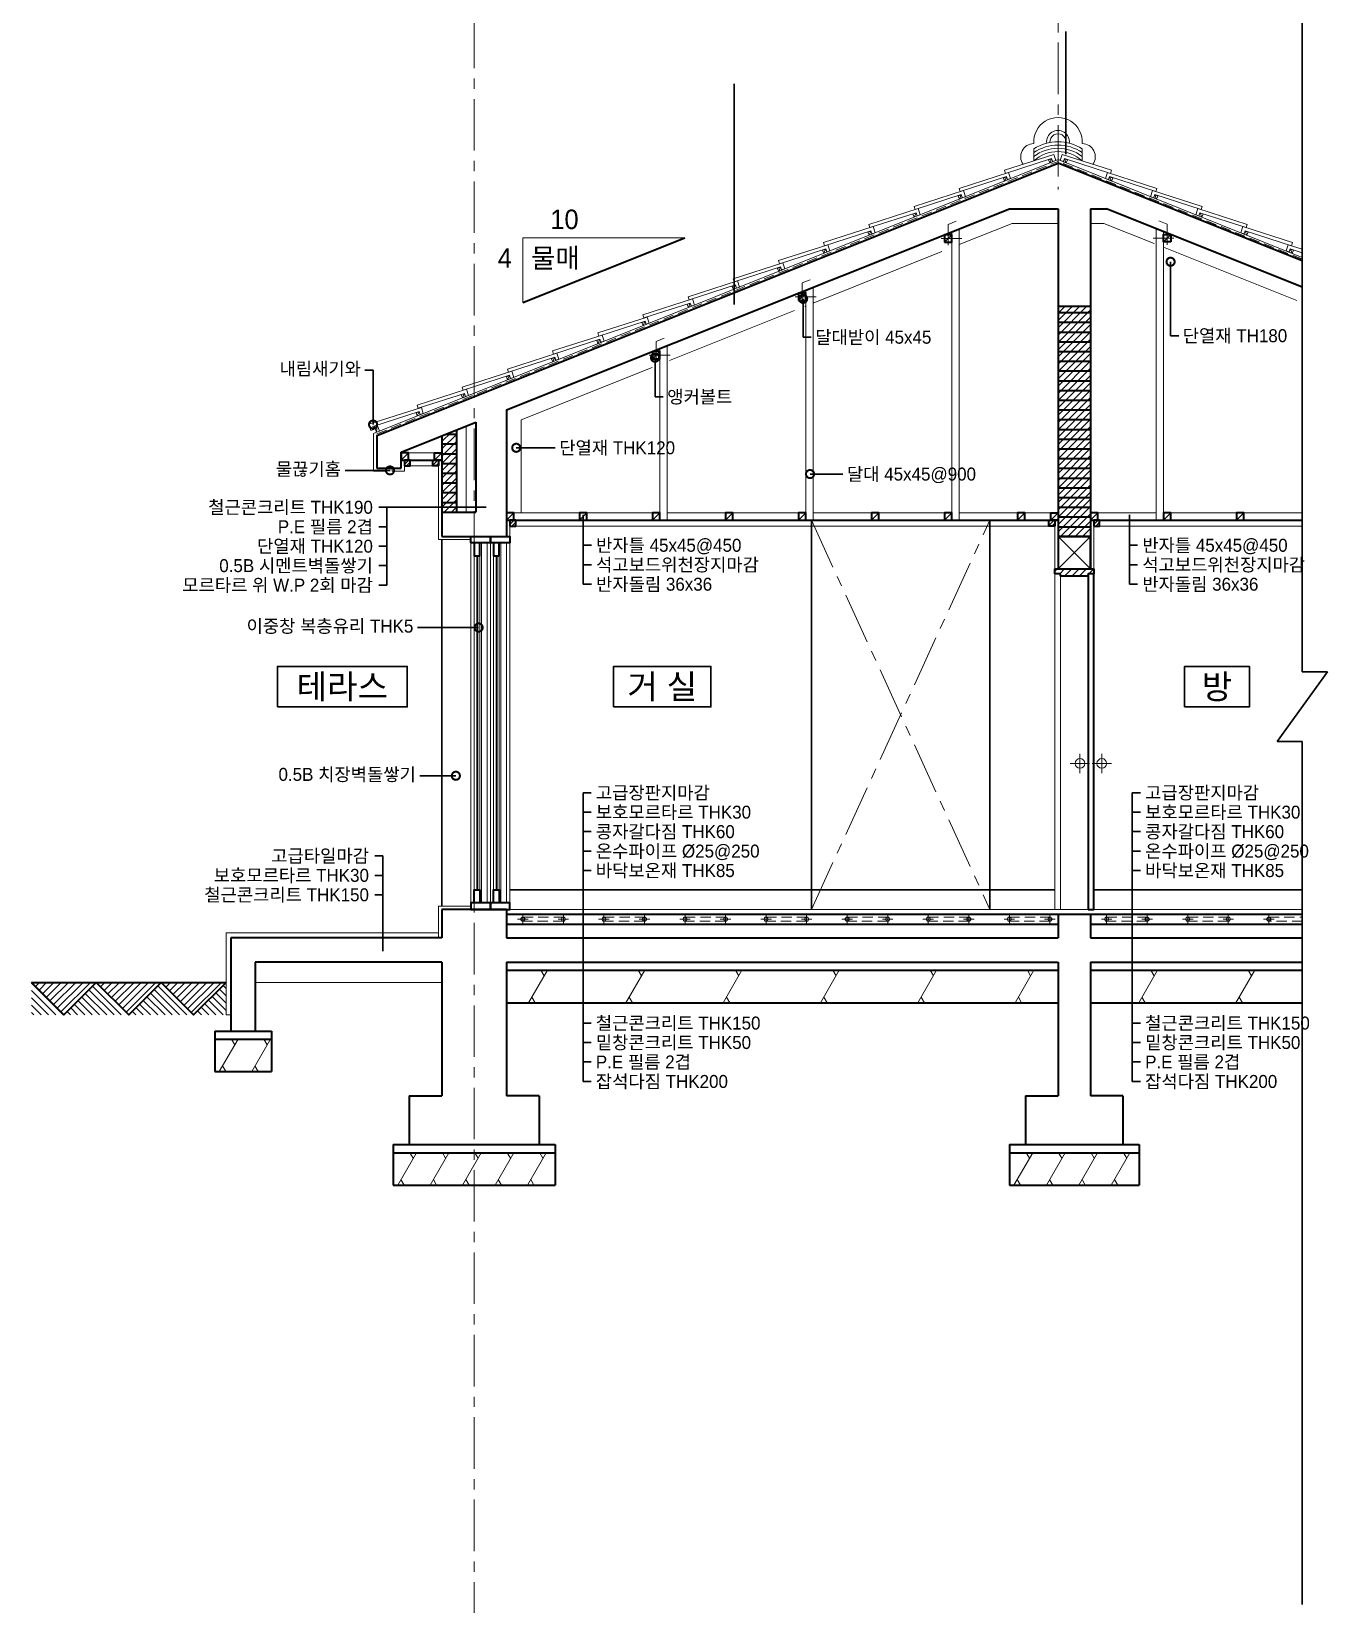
# Model space of a CAD drawing. Header units: millimetres. Extents: x -26940 to 54523, y 0 to 50405.
# Drawn here: x 10732 to 18724, y 21179 to 30878 of the extents above; entities that cross this region are included whole.
import ezdxf
from ezdxf.enums import TextEntityAlignment as Align

# ---------------------------------------------------------------- set-up
doc = ezdxf.new("R2010")
doc.units = ezdxf.units.MM
doc.header["$LTSCALE"] = 10
doc.linetypes.add('CENTER', pattern=[50.8, 31.75, -6.35, 6.35, -6.35])
doc.linetypes.add('HIDDEN', pattern=[9.525, 6.35, -3.175])
doc.layers.get('0').update_dxf_attribs({"lineweight": 30})
for name, color, linetype, lineweight in [('단면선', 2, 'Continuous', 40), ('단열재', 6, 'BATTING', 9), ('마감선', 3, 'Continuous', 20), ('문자', 7, 'Continuous', 30), ('숨은선', 6, 'HIDDEN', 9), ('입면선', 4, 'Continuous', 30), ('중심선', 1, 'CENTER', 20), ('해칭선', 6, 'Continuous', 9)]:
    doc.layers.add(name, color=color, linetype=linetype, lineweight=lineweight)
doc.styles.add('KO', font='')
doc.styles.get('KO').set_extended_font_data('Gulim')
doc.linetypes.add('BATTING', pattern='A,0.00254,-2.54,[134,ltypeshp.shx,S=2.54,R=0,X=-2.54,Y=0],-5.08,[134,ltypeshp.shx,S=2.54,R=180,X=2.54,Y=0],-2.54', length=10.16254)
doc.dimstyles.new('40$7', dxfattribs={"dimscale": 40, "dimtxt": 2, "dimasz": 2.5, "dimexe": 1.25, "dimexo": 0.625, "dimtad": 1, "dimlunit": 6, "dimtxsty": 'KO', "dimblk": 'DOTSMALL', "dimcen": 2.5, "dimclrd": 7, "dimclre": 7, "dimclrt": 7, "dimadec": 0, "dimazin": 0, "dimtfac": 1, "dimtmove": 0, "dimatfit": 3, "dimldrblk": 'DOTSMALL', "dimfxl": 1, "dimlwd": 30, "dimlwe": 30, "dimarcsym": 0})

msp = doc.modelspace()

# ---------------------------------------------------------------- texts
at = {"layer": '문자', "style": 'KO'}
for s, height, p in [('10', 120, (14018.614, 29719.654)), ('4', 120, (13650.894, 29481.377)), ('물매', 120, (13962.732, 29481.377)), ('테라스', 150, (12649.07, 26838.404)), ('거 실', 150, (14621.436, 26838.404)), ('방', 150, (18042.616, 26838.404))]:
    msp.add_text(s, height=height, dxfattribs=at).set_placement(p, align=Align.MIDDLE_CENTER)
for s, p in [('철근콘크리트 THK190', (12837.294, 27944.294)), ('P.E 필름 2겹', (12837.294, 27824.294)), ('단열재 THK120', (12837.294, 27704.294)), ('0.5B 시멘트벽돌쌓기', (12837.294, 27584.294)), ('모르타르 위 W.P 2회 마감', (12837.294, 27464.294)), (' 고급타일마감', (12813.19, 25794.751)), ('보호모르타르 THK30', (12813.19, 25674.751)), (' 철근콘크리트 THK150', (12813.19, 25554.751))]:
    msp.add_text(s, height=80, dxfattribs=at).set_placement(p, align=Align.MIDDLE_RIGHT)
for s, p in [(' 반자틀 45x45@450', (14184.539, 27709.93)), (' 반자틀 45x45@450', (17552.846, 27709.93)), (' 석고보드위천장지마감', (14184.539, 27589.93)), (' 석고보드위천장지마감', (17552.846, 27589.93)), (' 반자돌림 36x36', (14184.539, 27469.93)), (' 반자돌림 36x36', (17552.846, 27469.93)), (' 고급장판지마감', (14183.103, 26184.257)), (' 고급장판지마감', (17570.36, 26184.257)), (' 보호모르타르 THK30', (14183.103, 26064.257)), (' 보호모르타르 THK30', (17570.36, 26064.257)), (' 콩자갈다짐 THK60', (14183.103, 25944.257)), (' 콩자갈다짐 THK60', (17570.36, 25944.257)), (' 온수파이프 Ø25@250', (14183.103, 25824.257)), (' 온수파이프 Ø25@250', (17570.36, 25824.257)), (' 바닥보온재 THK85', (14183.103, 25704.257)), (' 바닥보온재 THK85', (17570.36, 25704.257)), (' 철근콘크리트 THK150', (14183.103, 24763.863)), (' 철근콘크리트 THK150', (17570.36, 24763.863)), (' 밑창콘크리트 THK50', (14183.103, 24643.863)), (' 밑창콘크리트 THK50', (17570.36, 24643.863)), (' P.E 필름 2겹', (14183.103, 24523.863)), (' P.E 필름 2겹', (17570.36, 24523.863)), (' 잡석다짐 THK200', (14183.103, 24403.863)), (' 잡석다짐 THK200', (17570.36, 24403.863))]:
    msp.add_text(s, height=80, dxfattribs=at).set_placement(p, align=Align.MIDDLE_LEFT)
at = {"layer": '문자', "color": 7, "char_height": 80, "style": 'KO'}
for s, insert, attachment_point in [('달대받이 45x45', (15565.327, 29032.721), 1), ('단열재 TH180', (17831.093, 29042.177), 1), ('내림새기와', (12763.722, 28750.21), 9), ('앵커볼트', (14652.286, 28665.704), 1), ('단열재 THK120', (13986.535, 28350.954), 1), ('물끊기홈', (12640.436, 28131.383), 9), ('달대 45x45@900', (15760.622, 28188.955), 1), ('이중창 복층유리 THK5', (13086.708, 27162.735), 9), ('0.5B 치장벽돌쌓기', (13102.125, 26248.682), 9)]:
    msp.add_mtext(s, dxfattribs=dict(at, insert=insert, attachment_point=attachment_point))

# ---------------------------------------------------------------- blocks, each defined once
blk = doc.blocks.new('_DotSmall')
at = {"color": 0, "linetype": 'ByBlock', "const_width": 0.5}
blk.add_lwpolyline([(-0.0625, 0, 1), (0.0625, 0, 1)], format="xyb", close=True, dxfattribs=at)

# ---------------------------------------------------------------- hatches: boundary and pattern name
at = {"layer": '단면선'}
h = msp.add_hatch(dxfattribs=at)
h.set_pattern_fill('_USER', color=256, scale=60, pattern_type=0)
h.set_pattern_definition([(0, (17262.04, 27764.556), (0, 60), [])])
h.paths.add_polyline_path([(17262.039, 29184.556), (17062.039, 29184.556), (17062.039, 27764.556), (17262.039, 27764.556)])
h = msp.add_hatch(dxfattribs=at)
h.set_pattern_fill('_USER', color=256, scale=60, pattern_type=0)
h.set_pattern_definition([(0, (13291.5, 27914.556), (0, 60), [])])
h.paths.add_polyline_path([(13352.039, 28420.556), (13262.039, 28384.556), (13262.039, 27914.556), (13352.039, 27914.556)])
at = {"layer": '해칭선'}
h = msp.add_hatch(dxfattribs=at)
h.set_pattern_fill('ANSI31', color=256, scale=10)
h.paths.add_polyline_path([(17262.039, 29184.556), (17062.039, 29184.556), (17062.039, 27764.556), (17262.039, 27764.556)])
h = msp.add_hatch(dxfattribs=at)
h.set_pattern_fill('ANSI31', color=256, scale=10)
h.paths.add_polyline_path([(13352.039, 28420.556), (13262.039, 28384.556), (13262.039, 27914.556), (13352.039, 27914.556)])
h = msp.add_hatch(dxfattribs=at)
h.set_pattern_fill('ANSI31', color=256, scale=5)
h.paths.add_polyline_path([(13068.039, 28235.333), (13032.039, 28235.333), (13032.039, 28199.333), (13068.039, 28199.333)])
h = msp.add_hatch(dxfattribs=at)
h.set_pattern_fill('ANSI31', color=256, scale=5)
h.paths.add_polyline_path([(13242.039, 28235.333), (13206.039, 28235.333), (13206.039, 28199.333), (13242.039, 28199.333)])
h = msp.add_hatch(dxfattribs=at)
h.set_pattern_fill('ANSI31', color=256, scale=5)
h.set_pattern_definition([(45, (650, -370.777), (-11.22532, 11.22532), [])])
h.paths.add_polyline_path([(13718.039, 27864.556), (13682.039, 27864.556), (13682.039, 27828.556), (13718.039, 27828.556)])
h = msp.add_hatch(dxfattribs=at)
h.set_pattern_fill('ANSI31', color=256, scale=5)
h.set_pattern_definition([(45, (3800, -370.777), (-11.22532, 11.22532), [])])
h.paths.add_polyline_path([(17042.039, 27864.556), (17006.039, 27864.556), (17006.039, 27828.556), (17042.039, 27828.556)])
h = msp.add_hatch(dxfattribs=at)
h.set_pattern_fill('ANSI31', color=256, scale=5)
h.set_pattern_definition([(45, (4250, -370.777), (-11.22532, 11.22532), [])])
h.paths.add_polyline_path([(17318.039, 27864.556), (17282.039, 27864.556), (17282.039, 27828.556), (17318.039, 27828.556)])
h = msp.add_hatch(dxfattribs=at)
h.set_pattern_fill('ANSI31', color=256, scale=10)
h.paths.add_polyline_path([(17282.039, 27564.556), (17042.039, 27564.556), (17042.039, 27534.556), (17077.039, 27534.556), (17077.039, 27519.556), (17247.039, 27519.556), (17247.039, 27534.556), (17282.039, 27534.556)])
h = msp.add_hatch(dxfattribs=at)
h.set_pattern_fill('ANSI31', color=256, scale=10)
h.paths.add_polyline_path([(11132.039, 25014.556), (10732.039, 25014.556), (10932.039, 24814.556)])
h.paths.add_polyline_path([(11532.039, 25014.556), (11132.039, 25014.556), (11332.039, 24814.556)])
h.paths.add_polyline_path([(11932.039, 25014.556), (11532.039, 25014.556), (11732.039, 24814.556)])
h = msp.add_hatch(dxfattribs=at)
h.set_pattern_fill('ANSI31', color=256, scale=10, angle=90)
h.paths.add_polyline_path([(10732.039, 25014.556), (10732.039, 24814.556), (10932.039, 24814.556)])
h.paths.add_polyline_path([(11132.039, 25014.556), (10932.039, 24814.556), (11332.039, 24814.556)])
h.paths.add_polyline_path([(11532.039, 25014.556), (11332.039, 24814.556), (11732.039, 24814.556)])
h.paths.add_polyline_path([(11932.039, 25014.556), (11732.039, 24814.556), (11932.039, 24814.556)])

# ---------------------------------------------------------------- linework, layer by layer
for p, q in [((18568.446, 40574.287), (18568.446, 26930.581)), ((18412.807, 26500.677), (18724.084, 26930.581)), ((18724.084, 26930.581), (18568.446, 26930.581)), ((18412.807, 26500.677), (18568.446, 26500.677)), ((18568.446, 26500.677), (18568.446, 21178.504))]:
    msp.add_line(p, q)
at = {"layer": '단면선'}
for p, q in [((12862.039, 28386.111), (17062.039, 30066.111)), ((18568.446, 29463.548), (17062.039, 30066.111)), ((13662.039, 28544.556), (16762.039, 29784.556)), ((16762.039, 29784.556), (17062.039, 29784.556)), ((17062.039, 29784.556), (17062.039, 27564.556)), ((17262.039, 29784.556), (17262.039, 27564.556)), ((17262.039, 29784.556), (17362.039, 29784.556)), ((18568.446, 29301.993), (17362.039, 29784.556)), ((13761.377, 29206.209), (14761.377, 29606.209)), ((17062.039, 29184.556), (17262.039, 29184.556)), ((13662.039, 28544.556), (13662.039, 27764.556)), ((13012.039, 28284.556), (13472.039, 28468.556)), ((13352.039, 28420.556), (13352.039, 27914.556)), ((13472.039, 28468.556), (13472.039, 27914.556)), ((12862.039, 28386.111), (12862.039, 28186.111)), ((13262.039, 28384.556), (13262.039, 27764.556)), ((13012.039, 28186.111), (13012.039, 28284.556)), ((13012.039, 28235.333), (13262.039, 28235.333)), ((12862.039, 28186.111), (13012.039, 28186.111)), ((13262.039, 27914.556), (13472.039, 27914.556)), ((13662.039, 27864.556), (17062.039, 27864.556)), ((17262.039, 27864.556), (18568.446, 27864.556)), ((13262.039, 27764.556), (13662.039, 27764.556)), ((13479.539, 27644.556), (13479.539, 25584.556)), ((13599.539, 27644.556), (13599.539, 25584.556)), ((17042.039, 27564.556), (17282.039, 27564.556)), ((17042.039, 27534.556), (17042.039, 27564.556)), ((17282.039, 27564.556), (17282.039, 27534.556)), ((17077.039, 27534.556), (17042.039, 27534.556)), ((17077.039, 27519.556), (17077.039, 27534.556)), ((17247.039, 27519.556), (17077.039, 27519.556)), ((17247.039, 27534.556), (17247.039, 27519.556)), ((17282.039, 27534.556), (17247.039, 27534.556)), ((13662.039, 25464.556), (13262.039, 25464.556)), ((13262.039, 25464.556), (13262.039, 25289.556)), ((13662.039, 25464.556), (13662.039, 25289.556)), ((13662.039, 25434.556), (18568.446, 25434.556)), ((17062.039, 25434.556), (17062.039, 25289.556)), ((17262.039, 25434.556), (17262.039, 25289.556)), ((13662.039, 25374.556), (17062.039, 25374.556)), ((17262.039, 25374.556), (18568.446, 25374.556)), ((11962.039, 25289.556), (11962.039, 24714.556)), ((13262.039, 25289.556), (11962.039, 25289.556)), ((13662.039, 25289.556), (17062.039, 25289.556)), ((17262.039, 25289.556), (18568.446, 25289.556)), ((13262.039, 25139.556), (12112.039, 25139.556)), ((12112.039, 25139.556), (12112.039, 24714.556)), ((13262.039, 25139.556), (13262.039, 24314.556)), ((13662.039, 25139.556), (17062.039, 25139.556)), ((13662.039, 25139.556), (13662.039, 24314.556)), ((17062.039, 25139.556), (17062.039, 24314.556)), ((17262.039, 25139.556), (18568.446, 25139.556)), ((17262.039, 25139.556), (17262.039, 24314.556)), ((13662.039, 25089.556), (17062.039, 25089.556)), ((17262.039, 25089.556), (18568.446, 25089.556)), ((10732.039, 25014.556), (11932.039, 25014.556)), ((13662.039, 24889.556), (17062.039, 24889.556)), ((17262.039, 24889.556), (18568.446, 24889.556)), ((11862.039, 24714.556), (12212.039, 24714.556)), ((11862.039, 24714.556), (11862.039, 24464.556)), ((11862.039, 24664.556), (12212.039, 24664.556)), ((12212.039, 24714.556), (12212.039, 24464.556)), ((11862.039, 24464.556), (12212.039, 24464.556)), ((13062.039, 24314.556), (13262.039, 24314.556)), ((13062.039, 24314.556), (13062.039, 24014.556)), ((13862.039, 24314.556), (13662.039, 24314.556)), ((13862.039, 24314.556), (13862.039, 24014.556)), ((16862.039, 24314.556), (17062.039, 24314.556)), ((16862.039, 24314.556), (16862.039, 24014.556)), ((17462.039, 24314.556), (17262.039, 24314.556)), ((17462.039, 24314.556), (17462.039, 24014.556)), ((12962.039, 24014.556), (13962.039, 24014.556)), ((12962.039, 24014.556), (12962.039, 23764.556)), ((12962.039, 23964.556), (13962.039, 23964.556)), ((13962.039, 24014.556), (13962.039, 23764.556)), ((16762.039, 24014.556), (17562.039, 24014.556)), ((16762.039, 24014.556), (16762.039, 23764.556)), ((16762.039, 23964.556), (17562.039, 23964.556)), ((17562.039, 24014.556), (17562.039, 23764.556)), ((12962.039, 23764.556), (13962.039, 23764.556)), ((16762.039, 23764.556), (17562.039, 23764.556))]:
    msp.add_line(p, q, dxfattribs=at)
for points in [[(16362.039, 29579.556), (16407.039, 29579.556), (16407.039, 29624.556), (16362.039, 29624.556)], [(17757.039, 29581.556), (17712.039, 29581.556), (17712.039, 29626.556), (17757.039, 29626.556)], [(15462.039, 29219.556), (15507.039, 29219.556), (15507.039, 29264.556), (15462.039, 29264.556)], [(14562.039, 28859.556), (14607.039, 28859.556), (14607.039, 28904.556), (14562.039, 28904.556)], [(13012.039, 28235.333), (13057.039, 28235.333), (13057.039, 28280.333), (13012.039, 28280.333)], [(13032.039, 28199.333), (13068.039, 28199.333), (13068.039, 28235.333), (13032.039, 28235.333)], [(13242.039, 28199.333), (13206.039, 28199.333), (13206.039, 28235.333), (13242.039, 28235.333)], [(13262.039, 28235.333), (13217.039, 28235.333), (13217.039, 28280.333), (13262.039, 28280.333)], [(13662.039, 27864.556), (13707.039, 27864.556), (13707.039, 27909.556), (13662.039, 27909.556)], [(13682.039, 27828.556), (13718.039, 27828.556), (13718.039, 27864.556), (13682.039, 27864.556)], [(14112.039, 27864.556), (14157.039, 27864.556), (14157.039, 27909.556), (14112.039, 27909.556)], [(14562.039, 27864.556), (14607.039, 27864.556), (14607.039, 27909.556), (14562.039, 27909.556)], [(15012.039, 27864.556), (15057.039, 27864.556), (15057.039, 27909.556), (15012.039, 27909.556)], [(15462.039, 27864.556), (15507.039, 27864.556), (15507.039, 27909.556), (15462.039, 27909.556)], [(15912.039, 27864.556), (15957.039, 27864.556), (15957.039, 27909.556), (15912.039, 27909.556)], [(16362.039, 27864.556), (16407.039, 27864.556), (16407.039, 27909.556), (16362.039, 27909.556)], [(16812.039, 27864.556), (16857.039, 27864.556), (16857.039, 27909.556), (16812.039, 27909.556)], [(17042.039, 27828.556), (17006.039, 27828.556), (17006.039, 27864.556), (17042.039, 27864.556)], [(17062.039, 27864.556), (17017.039, 27864.556), (17017.039, 27909.556), (17062.039, 27909.556)], [(17262.039, 27864.556), (17307.039, 27864.556), (17307.039, 27909.556), (17262.039, 27909.556)], [(17282.039, 27828.556), (17318.039, 27828.556), (17318.039, 27864.556), (17282.039, 27864.556)], [(17712.039, 27864.556), (17757.039, 27864.556), (17757.039, 27909.556), (17712.039, 27909.556)], [(18162.039, 27864.556), (18207.039, 27864.556), (18207.039, 27909.556), (18162.039, 27909.556)], [(13442.039, 27764.556), (13562.039, 27764.556), (13562.039, 27724.556), (13442.039, 27724.556)], [(13562.039, 27764.556), (13682.039, 27764.556), (13682.039, 27724.556), (13562.039, 27724.556)], [(17062.039, 27564.556), (17262.039, 27564.556), (17262.039, 27764.556), (17062.039, 27764.556)], [(13497.039, 27724.556), (13462.039, 27724.556), (13462.039, 27644.556), (13497.039, 27644.556)], [(13617.039, 27724.556), (13582.039, 27724.556), (13582.039, 27644.556), (13617.039, 27644.556)], [(17247.039, 25464.556), (17282.039, 25464.556), (17282.039, 27534.556), (17247.039, 27534.556)], [(13497.039, 25504.556), (13462.039, 25504.556), (13462.039, 25584.556), (13497.039, 25584.556)], [(13617.039, 25504.556), (13582.039, 25504.556), (13582.039, 25584.556), (13617.039, 25584.556)], [(13442.039, 25464.556), (13562.039, 25464.556), (13562.039, 25504.556), (13442.039, 25504.556)], [(13562.039, 25464.556), (13682.039, 25464.556), (13682.039, 25504.556), (13562.039, 25504.556)]]:
    msp.add_lwpolyline(points, close=True, dxfattribs=at)
msp.add_lwpolyline([(11932.039, 25014.556), (11732.039, 24814.556), (11532.039, 25014.556), (11332.039, 24814.556), (11132.039, 25014.556), (10932.039, 24814.556), (10732.039, 25014.556)], dxfattribs=at)
at = {"layer": '단열재', "ltscale": 0.6}
msp.add_line((13412.039, 28444.556), (13412.039, 27914.556), dxfattribs=at)
at = {"layer": '단열재', "ltscale": 0.9}
for points in [[(16451.981, 29563.599), (16779.372, 29694.556), (17062.039, 29694.556)], [(17262.039, 29694.556), (17344.707, 29694.556), (17654.352, 29570.698)], [(15552.039, 29203.623), (16345.173, 29520.876)], [(17712.039, 29547.623), (18535.02, 29218.43)], [(14666.874, 28849.557), (15437.21, 29157.691)], [(15500.53, 29183.019), (15507.039, 29185.623)], [(13752.039, 27909.556), (13752.039, 28483.623), (14560.367, 28806.954)]]:
    msp.add_lwpolyline(points, dxfattribs=at)
at = {"layer": '마감선'}
for p, q in [((12842.039, 28399.651), (17062.039, 30087.651)), ((16912.039, 30154.936), (16912.039, 30080.264)), ((18568.446, 29485.089), (17062.039, 30087.651)), ((17212.039, 30154.936), (17212.039, 30080.264)), ((16407.039, 27864.556), (16407.039, 29642.556)), ((16452.039, 27864.556), (16452.039, 29660.556)), ((17667.039, 27864.556), (17667.039, 29662.556)), ((17712.039, 27864.556), (17712.039, 29644.556)), ((15552.039, 27864.556), (15552.039, 29300.556)), ((15507.039, 27864.556), (15507.039, 29282.556)), ((14607.039, 27864.556), (14607.039, 28922.556)), ((14652.039, 27864.556), (14652.039, 28940.556)), ((12842.039, 28399.651), (12842.039, 28166.111)), ((13032.039, 28166.111), (13032.039, 28235.333)), ((13057.039, 28280.333), (13217.039, 28280.333)), ((13242.039, 28235.333), (13242.039, 27744.556)), ((12842.039, 28166.111), (12917.039, 28166.111)), ((12917.039, 28186.111), (12917.039, 28166.111)), ((12957.039, 28186.111), (12957.039, 28166.111)), ((12957.039, 28166.111), (13032.039, 28166.111)), ((13206.039, 28199.333), (13068.039, 28199.333)), ((13682.039, 27864.556), (13682.039, 27764.556)), ((13707.039, 27909.556), (14607.039, 27909.556)), ((14652.039, 27909.556), (15507.039, 27909.556)), ((15552.039, 27909.556), (16407.039, 27909.556)), ((16452.039, 27909.556), (17017.039, 27909.556)), ((17042.039, 27864.556), (17042.039, 27564.556)), ((17282.039, 27864.556), (17282.039, 27564.556)), ((17307.039, 27909.556), (17667.039, 27909.556)), ((17712.039, 27909.556), (18568.446, 27909.556)), ((13242.039, 27744.556), (13442.039, 27744.556)), ((17006.039, 27828.556), (13718.039, 27828.556)), ((18568.446, 27828.556), (17318.039, 27828.556)), ((13442.039, 25504.556), (13442.039, 27724.556)), ((13462.039, 27644.556), (13462.039, 25584.556)), ((13497.039, 27644.556), (13497.039, 25584.556)), ((13562.039, 25504.556), (13562.039, 27724.556)), ((13562.039, 27724.556), (13562.039, 25504.556)), ((13582.039, 27644.556), (13582.039, 25584.556)), ((13617.039, 27644.556), (13617.039, 25584.556)), ((13682.039, 27724.556), (13682.039, 25504.556)), ((17042.039, 27534.556), (17042.039, 25464.458)), ((17077.039, 27519.556), (17077.039, 25464.556)), ((13242.039, 25484.556), (13242.039, 25289.556)), ((13442.039, 25484.556), (13242.039, 25484.556)), ((13662.039, 25464.556), (18568.446, 25464.556)), ((13242.039, 25319.556), (11932.039, 25319.556)), ((11932.039, 25319.556), (11932.039, 24814.556)), ((11932.039, 24814.556), (11962.039, 24814.556))]:
    msp.add_line(p, q, dxfattribs=at)
for points in [[(17048.039, 30082.051), (17035.774, 30120.124), (16731.188, 30022.003), (16737.321, 30002.966), (17022.87, 30094.955), (17029.002, 30075.918)], [(17010.9, 30067.195), (17029.469, 30074.623), (17022.041, 30093.193), (17003.472, 30085.765)], [(17076.04, 30082.051), (17088.305, 30120.124), (17392.89, 30022.003), (17386.758, 30002.966), (17101.209, 30094.955), (17095.076, 30075.918)], [(17113.179, 30067.195), (17094.609, 30074.623), (17102.037, 30093.193), (17120.607, 30085.765)], [(16769.496, 29970.634), (16757.231, 30008.707), (16452.645, 29910.586), (16458.778, 29891.549), (16744.327, 29983.538), (16750.459, 29964.501)], [(16732.357, 29955.778), (16750.926, 29963.206), (16743.498, 29981.776), (16724.929, 29974.348)], [(17354.583, 29970.634), (17366.848, 30008.707), (17671.433, 29910.586), (17665.301, 29891.549), (17379.752, 29983.538), (17373.619, 29964.501)], [(17391.722, 29955.778), (17373.152, 29963.206), (17380.58, 29981.776), (17399.15, 29974.348)], [(16490.953, 29859.217), (16478.688, 29897.29), (16174.102, 29799.168), (16180.235, 29780.132), (16465.784, 29872.121), (16471.916, 29853.084)], [(17633.126, 29859.217), (17645.391, 29897.29), (17949.976, 29799.168), (17943.844, 29780.132), (17658.295, 29872.121), (17652.162, 29853.084)], [(16212.41, 29747.799), (16200.144, 29785.873), (15895.559, 29687.751), (15901.692, 29668.715), (16187.241, 29760.703), (16193.373, 29741.667)], [(16453.814, 29844.361), (16472.383, 29851.789), (16464.955, 29870.358), (16446.386, 29862.931)], [(17670.265, 29844.361), (17651.695, 29851.789), (17659.123, 29870.358), (17677.693, 29862.931)], [(17911.669, 29747.799), (17923.934, 29785.873), (18228.519, 29687.751), (18222.387, 29668.715), (17936.838, 29760.703), (17930.705, 29741.667)], [(16175.271, 29732.944), (16193.84, 29740.372), (16186.412, 29758.941), (16167.843, 29751.513)], [(17948.808, 29732.944), (17930.238, 29740.372), (17937.666, 29758.941), (17956.236, 29751.513)], [(15933.867, 29636.382), (15921.601, 29674.455), (15617.016, 29576.334), (15623.149, 29557.297), (15908.697, 29649.286), (15914.83, 29630.25)], [(15896.728, 29621.527), (15915.297, 29628.954), (15907.869, 29647.524), (15889.3, 29640.096)], [(18190.212, 29636.382), (18202.477, 29674.455), (18507.062, 29576.334), (18500.93, 29557.297), (18215.381, 29649.286), (18209.248, 29630.25)], [(18227.351, 29621.527), (18208.781, 29628.954), (18216.209, 29647.524), (18234.779, 29640.096)], [(15655.324, 29524.965), (15643.058, 29563.038), (15338.473, 29464.917), (15344.606, 29445.88), (15630.154, 29537.869), (15636.287, 29518.832)], [(15618.185, 29510.109), (15636.754, 29517.537), (15629.326, 29536.107), (15610.757, 29528.679)], [(18505.894, 29510.109), (18487.324, 29517.537), (18494.752, 29536.107), (18513.322, 29528.679)], [(15376.781, 29413.548), (15364.515, 29451.621), (15059.93, 29353.5), (15066.063, 29334.463), (15351.611, 29426.452), (15357.744, 29407.415)], [(15339.642, 29398.692), (15358.211, 29406.12), (15350.783, 29424.69), (15332.214, 29417.262)], [(15098.238, 29302.131), (15085.972, 29340.204), (14781.387, 29242.082), (14787.52, 29223.046), (15073.068, 29315.035), (15079.201, 29295.998)], [(15061.099, 29287.275), (15079.668, 29294.703), (15072.24, 29313.272), (15053.671, 29305.845)], [(14819.695, 29190.713), (14807.429, 29228.787), (14502.844, 29130.665), (14508.977, 29111.629), (14794.525, 29203.617), (14800.658, 29184.581)], [(14782.556, 29175.858), (14801.125, 29183.286), (14793.697, 29201.855), (14775.128, 29194.427)], [(14541.152, 29079.296), (14528.886, 29117.369), (14224.301, 29019.248), (14230.434, 29000.211), (14515.982, 29092.2), (14522.115, 29073.164)], [(14262.609, 28967.879), (14250.343, 29005.952), (13945.758, 28907.831), (13951.891, 28888.794), (14237.439, 28980.783), (14243.572, 28961.746)], [(14504.013, 29064.441), (14522.582, 29071.868), (14515.154, 29090.438), (14496.585, 29083.01)], [(14225.47, 28953.023), (14244.039, 28960.451), (14236.611, 28979.021), (14218.042, 28971.593)], [(13984.066, 28856.462), (13971.8, 28894.535), (13667.215, 28796.414), (13673.348, 28777.377), (13958.896, 28869.366), (13965.029, 28850.329)], [(13946.927, 28841.606), (13965.496, 28849.034), (13958.068, 28867.604), (13939.499, 28860.176)], [(13705.523, 28745.045), (13693.257, 28783.118), (13388.672, 28684.996), (13394.805, 28665.96), (13680.353, 28757.949), (13686.486, 28738.912)], [(13668.384, 28730.189), (13686.953, 28737.617), (13679.525, 28756.186), (13660.956, 28748.759)], [(13426.98, 28633.627), (13414.714, 28671.701), (13110.129, 28573.579), (13116.262, 28554.543), (13401.81, 28646.531), (13407.943, 28627.495)], [(13389.841, 28618.772), (13408.41, 28626.2), (13400.982, 28644.769), (13382.413, 28637.341)], [(13148.437, 28522.21), (13129.4, 28516.078), (13123.267, 28535.114), (12837.719, 28443.125), (12843.851, 28424.089), (12824.815, 28417.956), (12812.55, 28456.029), (13136.171, 28560.283)], [(13111.298, 28507.355), (13129.867, 28514.782), (13122.439, 28533.352), (13103.87, 28525.924)], [(12860.609, 28407.079), (12879.178, 28414.507), (12864.323, 28451.646), (12845.753, 28444.218)], [(13507.039, 27724.556), (13542.039, 27724.556), (13542.039, 25504.556), (13507.039, 25504.556)], [(13627.039, 27724.556), (13662.039, 27724.556), (13662.039, 25504.556), (13627.039, 25504.556)]]:
    msp.add_lwpolyline(points, close=True, dxfattribs=at)
msp.add_lwpolyline([(18568.446, 29513.862), (18493.924, 29537.869), (18487.791, 29518.832), (18468.755, 29524.965), (18481.02, 29563.038), (18568.446, 29534.874)], dxfattribs=at)
for centre, radius in [((17197.039, 26364.556), 30), ((17332.039, 26364.556), 30), ((13762.039, 25404.556), 12.5), ((14012.039, 25404.556), 12.5), ((14262.039, 25404.556), 12.5), ((14512.039, 25404.556), 12.5), ((14762.039, 25404.556), 12.5), ((15012.039, 25404.556), 12.5), ((15262.039, 25404.556), 12.5), ((15512.039, 25404.556), 12.5), ((15762.039, 25404.556), 12.5), ((16012.039, 25404.556), 12.5), ((16262.039, 25404.556), 12.5), ((16512.039, 25404.556), 12.5), ((16762.039, 25404.556), 12.5), ((17012.039, 25404.556), 12.5), ((17362.039, 25404.556), 12.5), ((17612.039, 25404.556), 12.5), ((17862.039, 25404.556), 12.5), ((18112.039, 25404.556), 12.5), ((18362.039, 25404.556), 12.5)]:
    msp.add_circle(centre, radius, dxfattribs=at)
for centre, radius, start, end in [((17062.039, 30197.651), 150, 355.6568713, 184.3431287), ((17062.039, 30197.651), 70, 352.9391126, 187.0608874), ((16912.039, 30106.293), 80, 89.691505, 215.8971199), ((17062.039, 29912.923), 284.729, 58.2093357, 121.7906643), ((17062.039, 29912.923), 264.729, 55.4852864, 124.5147136), ((17062.039, 30197.651), 50, 354.9627788, 185.0372212), ((17212.039, 30106.293), 80, 324.1028801, 90.308495), ((17062.039, 29912.923), 244.729, 52.1987964, 127.8012036), ((17062.039, 29912.923), 224.729, 48.127785, 131.872215)]:
    msp.add_arc(centre, radius, start, end, dxfattribs=at)
at = {"layer": '문자'}
for p, q in [((17110.024, 30122.195), (17110.024, 30878.086)), ((15066.04, 29194.464), (15066.04, 30554.982)), ((12923.598, 27944.294), (12873.598, 27944.294)), ((13535.779, 27944.294), (12923.598, 27944.294)), ((12923.598, 27944.294), (12923.598, 27464.294)), ((14134.539, 27897.092), (14134.539, 27469.93)), ((17502.846, 27897.092), (17502.846, 27469.93)), ((12923.598, 27824.294), (12873.598, 27824.294)), ((12923.598, 27704.294), (12873.598, 27704.294)), ((14134.539, 27709.93), (14184.539, 27709.93)), ((17502.846, 27709.93), (17552.846, 27709.93)), ((12923.598, 27584.294), (12873.598, 27584.294)), ((14134.539, 27589.93), (14184.539, 27589.93)), ((17502.846, 27589.93), (17552.846, 27589.93)), ((12923.598, 27464.294), (12873.598, 27464.294)), ((14134.539, 27469.93), (14184.539, 27469.93)), ((17502.846, 27469.93), (17552.846, 27469.93)), ((14133.103, 26184.257), (14133.103, 24403.863)), ((14133.103, 26184.257), (14183.103, 26184.257)), ((17520.36, 26184.257), (17520.36, 24403.863)), ((17520.36, 26184.257), (17570.36, 26184.257)), ((14133.103, 26064.257), (14183.103, 26064.257)), ((17520.36, 26064.257), (17570.36, 26064.257)), ((14133.103, 25944.257), (14183.103, 25944.257)), ((17520.36, 25944.257), (17570.36, 25944.257)), ((14133.103, 25824.257), (14183.103, 25824.257)), ((17520.36, 25824.257), (17570.36, 25824.257)), ((12899.495, 25794.751), (12849.495, 25794.751)), ((12899.495, 25207.199), (12899.495, 25794.751)), ((14133.103, 25704.257), (14183.103, 25704.257)), ((17520.36, 25704.257), (17570.36, 25704.257)), ((12899.495, 25674.751), (12849.495, 25674.751)), ((12899.495, 25554.751), (12849.495, 25554.751)), ((14133.103, 24763.863), (14183.103, 24763.863)), ((17520.36, 24763.863), (17570.36, 24763.863)), ((14133.103, 24643.863), (14183.103, 24643.863)), ((17520.36, 24643.863), (17570.36, 24643.863)), ((14133.103, 24523.863), (14183.103, 24523.863)), ((17520.36, 24523.863), (17570.36, 24523.863)), ((14133.103, 24403.863), (14183.103, 24403.863)), ((17520.36, 24403.863), (17570.36, 24403.863))]:
    msp.add_line(p, q, dxfattribs=at)
for points in [[(12249.07, 26713.404), (13049.07, 26713.404), (13049.07, 26963.404), (12249.07, 26963.404)], [(14321.436, 26713.404), (14921.436, 26713.404), (14921.436, 26963.404), (14321.436, 26963.404)], [(17842.616, 26713.404), (18242.616, 26713.404), (18242.616, 26963.404), (17842.616, 26963.404)]]:
    msp.add_lwpolyline(points, close=True, dxfattribs=at)
at = {"layer": '숨은선'}
for p, q in [((12862.039, 28396.881), (17062.039, 30076.881)), ((18568.446, 29474.318), (17062.039, 30076.881)), ((13762.039, 25417.056), (14012.039, 25417.056)), ((14262.039, 25417.056), (14512.039, 25417.056)), ((14762.039, 25417.056), (15012.039, 25417.056)), ((15262.039, 25417.056), (15512.039, 25417.056)), ((15762.039, 25417.056), (16012.039, 25417.056)), ((16262.039, 25417.056), (16512.039, 25417.056)), ((16762.039, 25417.056), (17012.039, 25417.056)), ((17362.039, 25417.056), (17612.039, 25417.056)), ((17862.039, 25417.056), (18112.039, 25417.056)), ((18362.039, 25417.056), (18568.446, 25417.056)), ((14012.039, 25392.056), (13762.039, 25392.056)), ((14512.039, 25392.056), (14262.039, 25392.056)), ((15012.039, 25392.056), (14762.039, 25392.056)), ((15512.039, 25392.056), (15262.039, 25392.056)), ((16012.039, 25392.056), (15762.039, 25392.056)), ((16512.039, 25392.056), (16262.039, 25392.056)), ((17012.039, 25392.056), (16762.039, 25392.056)), ((17612.039, 25392.056), (17362.039, 25392.056)), ((18112.039, 25392.056), (17862.039, 25392.056)), ((18568.446, 25392.056), (18362.039, 25392.056))]:
    msp.add_line(p, q, dxfattribs=at)
at = {"layer": '입면선'}
for p, q in [((15542.039, 27864.556), (15542.039, 25464.458)), ((16642.039, 27864.556), (16642.039, 25464.458)), ((13262.039, 27744.556), (13262.039, 25484.556)), ((13682.039, 25584.556), (17042.039, 25584.556)), ((17282.039, 25584.556), (18568.446, 25584.556))]:
    msp.add_line(p, q, dxfattribs=at)
at = {"layer": '중심선'}
for p, q in [((13462.039, 39605.195), (13462.039, 18271.771)), ((17062.039, 36905.195), (17062.039, 29904.556)), ((15542.039, 25464.556), (16642.039, 27864.556)), ((15542.039, 27864.556), (16642.039, 25464.458)), ((17197.039, 26304.556), (17197.039, 26424.556)), ((17332.039, 26304.556), (17332.039, 26424.556)), ((17257.039, 26364.556), (17137.039, 26364.556)), ((17272.039, 26364.556), (17392.039, 26364.556)), ((13762.039, 25437.056), (13762.039, 25372.056)), ((14012.039, 25437.056), (14012.039, 25372.056)), ((14262.039, 25437.056), (14262.039, 25372.056)), ((14512.039, 25437.056), (14512.039, 25372.056)), ((14762.039, 25437.056), (14762.039, 25372.056)), ((15012.039, 25437.056), (15012.039, 25372.056)), ((15262.039, 25437.056), (15262.039, 25372.056)), ((15512.039, 25437.056), (15512.039, 25372.056)), ((15762.039, 25437.056), (15762.039, 25372.056)), ((16012.039, 25437.056), (16012.039, 25372.056)), ((16262.039, 25437.056), (16262.039, 25372.056)), ((16512.039, 25437.056), (16512.039, 25372.056)), ((16762.039, 25437.056), (16762.039, 25372.056)), ((17012.039, 25437.056), (17012.039, 25372.056)), ((17362.039, 25437.056), (17362.039, 25372.056)), ((17612.039, 25437.056), (17612.039, 25372.056)), ((17862.039, 25437.056), (17862.039, 25372.056)), ((18112.039, 25437.056), (18112.039, 25372.056)), ((18362.039, 25437.056), (18362.039, 25372.056)), ((13729.539, 25404.556), (13794.539, 25404.556)), ((13979.539, 25404.556), (14044.539, 25404.556)), ((14229.539, 25404.556), (14294.539, 25404.556)), ((14479.539, 25404.556), (14544.539, 25404.556)), ((14729.539, 25404.556), (14794.539, 25404.556)), ((14979.539, 25404.556), (15044.539, 25404.556)), ((15229.539, 25404.556), (15294.539, 25404.556)), ((15479.539, 25404.556), (15544.539, 25404.556)), ((15729.539, 25404.556), (15794.539, 25404.556)), ((15979.539, 25404.556), (16044.539, 25404.556)), ((16229.539, 25404.556), (16294.539, 25404.556)), ((16479.539, 25404.556), (16544.539, 25404.556)), ((16729.539, 25404.556), (16794.539, 25404.556)), ((16979.539, 25404.556), (17044.539, 25404.556)), ((17329.539, 25404.556), (17394.539, 25404.556)), ((17579.539, 25404.556), (17644.539, 25404.556)), ((17829.539, 25404.556), (17894.539, 25404.556)), ((18079.539, 25404.556), (18144.539, 25404.556)), ((18329.539, 25404.556), (18394.539, 25404.556))]:
    msp.add_line(p, q, dxfattribs=at)
at = {"layer": '해칭선'}
for p, q in [((17010.9, 30067.195), (17022.041, 30093.193)), ((17113.179, 30067.195), (17102.037, 30093.193)), ((16732.357, 29955.778), (16743.498, 29981.776)), ((17391.722, 29955.778), (17380.58, 29981.776)), ((16453.814, 29844.361), (16464.955, 29870.358)), ((17670.265, 29844.361), (17659.123, 29870.358)), ((16175.271, 29732.944), (16186.412, 29758.941)), ((16384.539, 29687.407), (16434.539, 29707.407)), ((16384.539, 29559.556), (16384.539, 29687.407)), ((17734.539, 29689.407), (17684.539, 29709.407)), ((17734.539, 29561.556), (17734.539, 29689.407)), ((17948.808, 29732.944), (17937.666, 29758.941)), ((15896.728, 29621.527), (15907.869, 29647.524)), ((16342.039, 29602.056), (16469.891, 29602.056)), ((16362.039, 29579.556), (16407.039, 29624.556)), ((17777.039, 29604.056), (17649.188, 29604.056)), ((17712.039, 29581.556), (17757.039, 29626.556)), ((18227.351, 29621.527), (18216.209, 29647.524)), ((15618.185, 29510.109), (15629.326, 29536.107)), ((18505.894, 29510.109), (18494.752, 29536.107)), ((15339.642, 29398.692), (15350.783, 29424.69)), ((15061.099, 29287.275), (15072.24, 29313.272)), ((15484.539, 29327.407), (15534.539, 29347.407)), ((15484.539, 29199.556), (15484.539, 29327.407)), ((14782.556, 29175.858), (14793.697, 29201.855)), ((15442.039, 29242.056), (15569.891, 29242.056)), ((15462.039, 29219.556), (15507.039, 29264.556)), ((14504.013, 29064.441), (14515.154, 29090.438)), ((14225.47, 28953.023), (14236.611, 28979.021)), ((14584.539, 28967.407), (14634.539, 28987.407)), ((14584.539, 28839.556), (14584.539, 28967.407)), ((13946.927, 28841.606), (13958.068, 28867.604)), ((14542.039, 28882.056), (14669.891, 28882.056)), ((14562.039, 28859.556), (14607.039, 28904.556)), ((13668.384, 28730.189), (13679.525, 28756.186)), ((13389.841, 28618.772), (13400.982, 28644.769)), ((13111.298, 28507.355), (13122.439, 28533.352)), ((12860.609, 28407.079), (12864.323, 28451.646)), ((13012.039, 28235.333), (13057.039, 28280.333)), ((13217.039, 28235.333), (13262.039, 28280.333)), ((13662.039, 27864.556), (13707.039, 27909.556)), ((14112.039, 27864.556), (14157.039, 27909.556)), ((14562.039, 27864.556), (14607.039, 27909.556)), ((15012.039, 27864.556), (15057.039, 27909.556)), ((15462.039, 27864.556), (15507.039, 27909.556)), ((15912.039, 27864.556), (15957.039, 27909.556)), ((16362.039, 27864.556), (16407.039, 27909.556)), ((16812.039, 27864.556), (16857.039, 27909.556)), ((17017.039, 27864.556), (17062.039, 27909.556)), ((17262.039, 27864.556), (17307.039, 27909.556)), ((17712.039, 27864.556), (17757.039, 27909.556)), ((18162.039, 27864.556), (18207.039, 27909.556)), ((17062.039, 27564.556), (17262.039, 27764.556)), ((17062.039, 27764.556), (17262.039, 27564.556)), ((13797.954, 24889.556), (13913.424, 25089.556)), ((13873.424, 25089.556), (13893.424, 25054.915)), ((14397.954, 24889.556), (14513.424, 25089.556)), ((14473.424, 25089.556), (14493.424, 25054.915)), ((14997.954, 24889.556), (15113.424, 25089.556)), ((15073.424, 25089.556), (15093.424, 25054.915)), ((15597.954, 24889.556), (15713.424, 25089.556)), ((15673.424, 25089.556), (15693.424, 25054.915)), ((16197.954, 24889.556), (16313.424, 25089.556)), ((16273.424, 25089.556), (16293.424, 25054.915)), ((16797.954, 24889.556), (16913.424, 25089.556)), ((16873.424, 25089.556), (16893.424, 25054.915)), ((17559.557, 24889.556), (17675.027, 25089.556)), ((17635.027, 25089.556), (17655.027, 25054.915)), ((18159.557, 24889.556), (18275.027, 25089.556)), ((18235.027, 25089.556), (18255.027, 25054.915)), ((12112.039, 25014.556), (13262.039, 25014.556)), ((13817.954, 24924.197), (13837.954, 24889.556)), ((14417.954, 24924.197), (14437.954, 24889.556)), ((15017.954, 24924.197), (15037.954, 24889.556)), ((15617.954, 24924.197), (15637.954, 24889.556)), ((16217.954, 24924.197), (16237.954, 24889.556)), ((16817.954, 24924.197), (16837.954, 24889.556)), ((17579.557, 24924.197), (17599.557, 24889.556)), ((18179.557, 24924.197), (18199.557, 24889.556)), ((11890.444, 24464.556), (12005.914, 24664.556)), ((11965.914, 24664.556), (11985.914, 24629.915)), ((12090.444, 24464.556), (12205.914, 24664.556)), ((12165.914, 24664.556), (12185.914, 24629.915)), ((11910.444, 24499.197), (11930.444, 24464.556)), ((12110.444, 24499.197), (12130.444, 24464.556)), ((12990.444, 23764.556), (13105.914, 23964.556)), ((13065.914, 23964.556), (13085.914, 23929.915)), ((13190.444, 23764.556), (13305.914, 23964.556)), ((13265.914, 23964.556), (13285.914, 23929.915)), ((13390.444, 23764.556), (13505.914, 23964.556)), ((13465.914, 23964.556), (13485.914, 23929.915)), ((13590.444, 23764.556), (13705.914, 23964.556)), ((13665.914, 23964.556), (13685.914, 23929.915)), ((13790.444, 23764.556), (13905.914, 23964.556)), ((13865.914, 23964.556), (13885.914, 23929.915)), ((16790.444, 23764.556), (16905.914, 23964.556)), ((16865.914, 23964.556), (16885.914, 23929.915)), ((16990.444, 23764.556), (17105.914, 23964.556)), ((17065.914, 23964.556), (17085.914, 23929.915)), ((17190.444, 23764.556), (17305.914, 23964.556)), ((17265.914, 23964.556), (17285.914, 23929.915)), ((17390.444, 23764.556), (17505.914, 23964.556)), ((17465.914, 23964.556), (17485.914, 23929.915)), ((13010.444, 23799.197), (13030.444, 23764.556)), ((13210.444, 23799.197), (13230.444, 23764.556)), ((13410.444, 23799.197), (13430.444, 23764.556)), ((13610.444, 23799.197), (13630.444, 23764.556)), ((13810.444, 23799.197), (13830.444, 23764.556)), ((16810.444, 23799.197), (16830.444, 23764.556)), ((17010.444, 23799.197), (17030.444, 23764.556)), ((17210.444, 23799.197), (17230.444, 23764.556)), ((17410.444, 23799.197), (17430.444, 23764.556))]:
    msp.add_line(p, q, dxfattribs=at)
msp.add_lwpolyline([(14761.377, 29606.209), (13761.377, 29606.209), (13761.377, 29206.209)], dxfattribs=at)

msp.set_redraw_order([(e.dxf.handle, doc.entitydb.next_handle()) for e in msp.query("TEXT MTEXT ATTDEF DIMENSION ARC_DIMENSION")])  # texts and dimensions are drawn at this point

# ---------------------------------------------------------------- leaders
at = {"layer": '문자', "annotation_type": 0, "has_hookline": 1}
for points, hookline_direction, text_width in [([(17756.093, 29458.077), (17756.093, 29002.177), (17806.093, 29002.177)], 0, 673.129), ([(15490.327, 29229.9), (15490.327, 28992.721), (15540.327, 28992.721)], 0, 756.325), ([(14577.286, 28866.445), (14577.286, 28625.704), (14627.286, 28625.704)], 0, 412.783), ([(12838.722, 28454.365), (12838.722, 28790.21), (12788.722, 28790.21)], 1, 521.758), ([(13721.319, 28310.954), (13961.535, 28310.954)], 0, 742.37), ([(12942.963, 28171.383), (12665.436, 28171.383)], 1, 416.298), ([(15533.016, 28148.955), (15735.622, 28148.955)], 0, 835.047), ([(13489.602, 27202.735), (13111.708, 27202.735)], 1, 1091.132), ([(13348.963, 26288.682), (13127.125, 26288.682)], 1, 899.387)]:
    msp.add_leader(points, dimstyle='40$7', override={"dimgap": 0.625, "dimtad": 0}, dxfattribs=dict(at, hookline_direction=hookline_direction, text_width=text_width))

doc.saveas('drawing.dxf')
